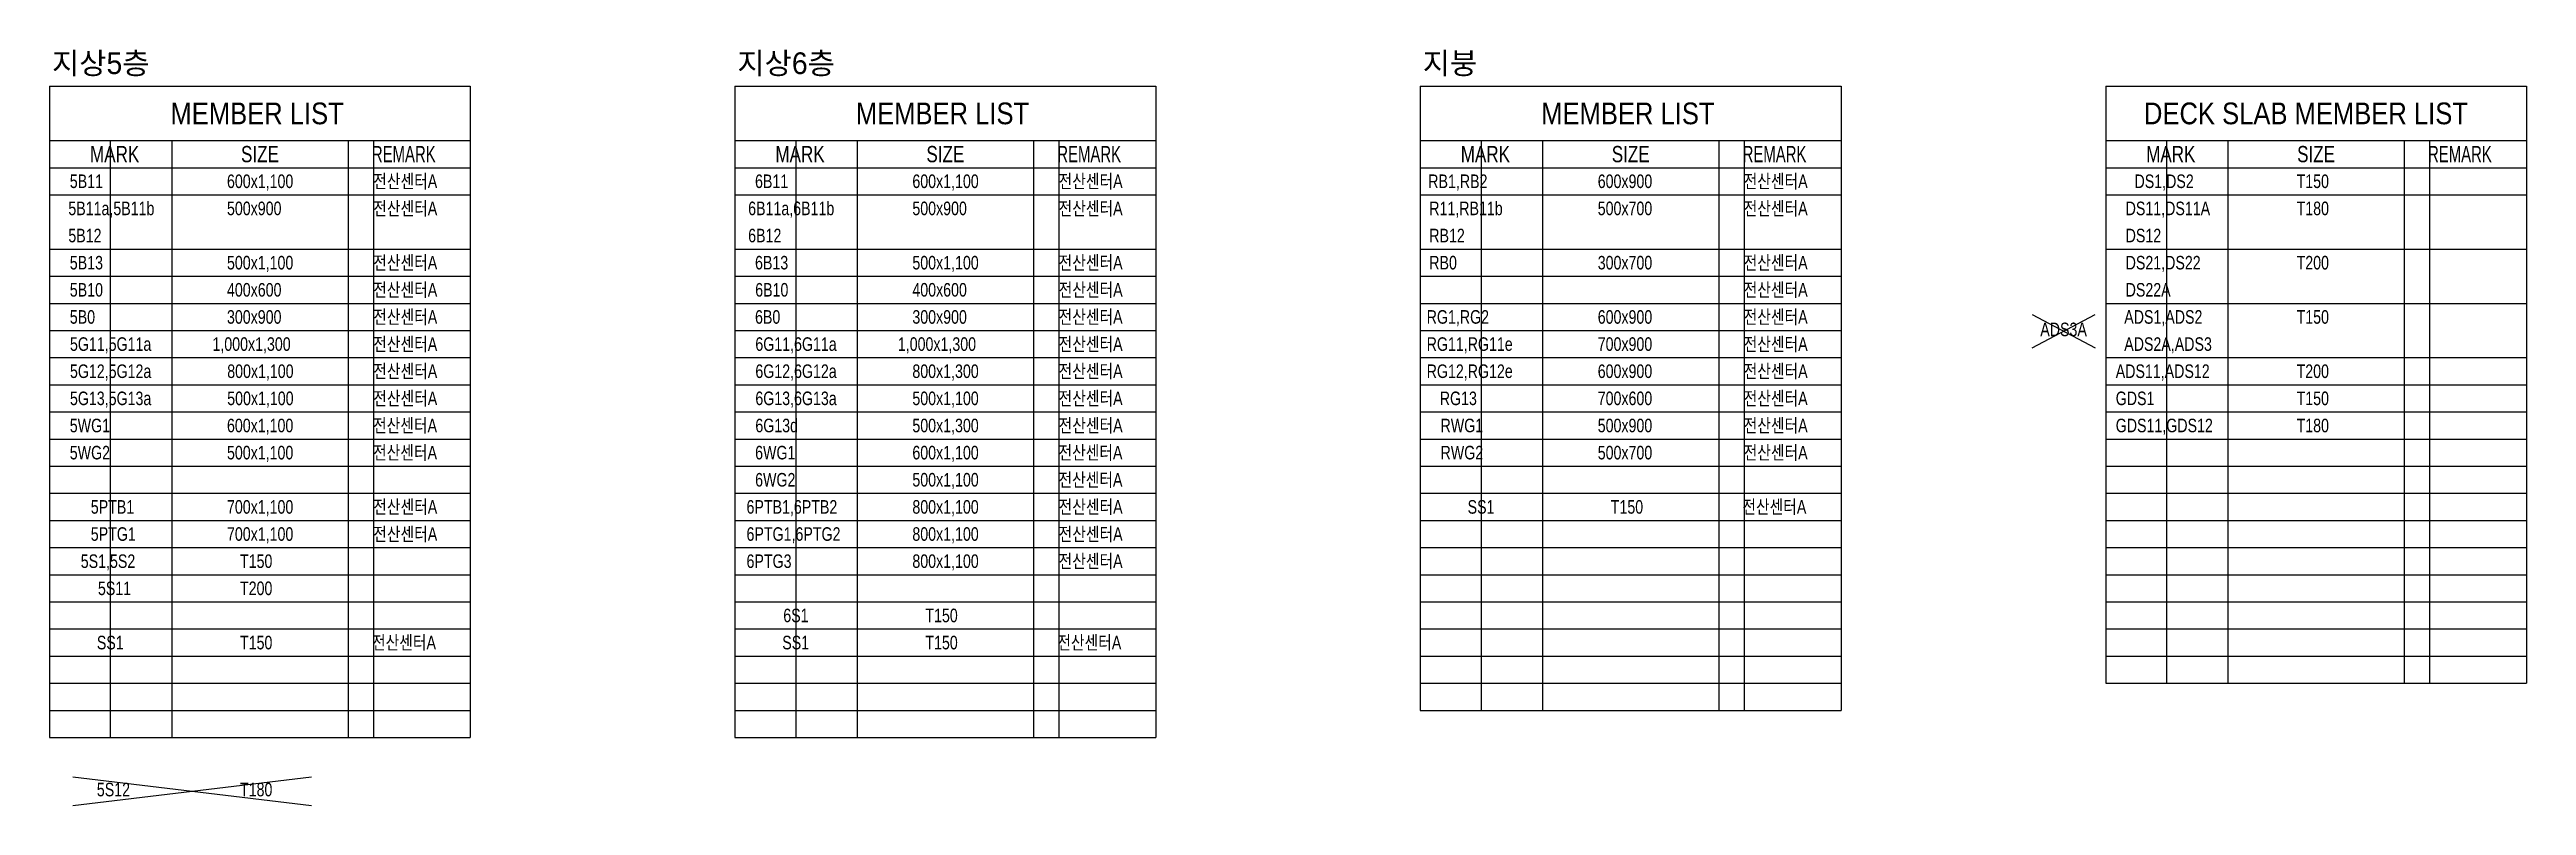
# Model space of a CAD drawing. Header units: millimetres. Extents: x -146000 to 56578, y 31769 to 103854.
# Drawn here: x -11854 to 56578, y 71849 to 92743 of the extents above; entities that cross this region are included whole.
import ezdxf

# ---------------------------------------------------------------- set-up
doc = ezdxf.new("R2010")
doc.units = ezdxf.units.MM
doc.header["$LTSCALE"] = 200
doc.layers.get('Defpoints').update_dxf_attribs({"color": 155})
doc.layers.add('A-SYM', color=7, linetype='Continuous')
doc.layers.add('S-TEXT-NOTE', color=3, linetype='Continuous')
doc.styles.add('Gtx', font='Dotum.ttf')

msp = doc.modelspace()

# ---------------------------------------------------------------- texts
at = {"layer": 'Defpoints', "style": 'Gtx'}
for s, p in [('지상5층', (-11786, 92064)), ('지상6층', (7149, 92064)), ('지붕', (26085, 92064))]:
    msp.add_text(s, height=600, dxfattribs=at).set_placement(p)
at = {"layer": 'S-TEXT-NOTE', "color": 0, "style": 'Gtx'}
for s, height, width, p in [('MEMBER LIST', 600, 0.9, (-8514, 90677)), ('MEMBER LIST', 600, 0.9, (10421, 90677)), ('MEMBER LIST', 600, 0.9, (29357, 90677)), ('DECK SLAB MEMBER LIST', 600, 0.9, (46010, 90677)), ('MARK', 450, 0.8, (-10736, 89627)), ('SIZE', 450, 0.8, (-6564, 89627)), ('REMARK', 450, 0.7, (-2949, 89627)), ('MARK', 450, 0.8, (8200, 89627)), ('SIZE', 450, 0.8, (12371, 89627)), ('REMARK', 450, 0.7, (15987, 89627)), ('MARK', 450, 0.8, (27135, 89627)), ('SIZE', 450, 0.8, (31307, 89627)), ('REMARK', 450, 0.7, (34922, 89627)), ('MARK', 450, 0.8, (46071, 89627)), ('SIZE', 450, 0.8, (50242, 89627)), ('REMARK', 450, 0.7, (53858, 89627)), ('5B11', 375, 0.8, (-11294, 88914)), ('600x1,100', 375, 0.8, (-6952, 88914)), ('전산센터A', 375, 0.8, (-2910, 88914)), ('6B11', 375, 0.8, (7637, 88914)), ('600x1,100', 375, 0.8, (11984, 88914)), ('전산센터A', 375, 0.8, (16025, 88914)), ('RB1,RB2', 375, 0.8, (26237, 88914)), ('600x900', 375, 0.8, (30919, 88914)), ('전산센터A', 375, 0.8, (34951, 88914)), ('DS1,DS2', 375, 0.8, (45749, 88914)), ('T150', 375, 0.8, (50227, 88914)), ('5B11a,5B11b', 375, 0.8, (-11335, 88164)), ('500x900', 375, 0.8, (-6952, 88164)), ('전산센터A', 375, 0.8, (-2910, 88164)), ('6B11a,6B11b', 375, 0.8, (7448, 88164)), ('500x900', 375, 0.8, (11984, 88164)), ('전산센터A', 375, 0.8, (16025, 88164)), ('R11,RB11b', 375, 0.8, (26265, 88164)), ('500x700', 375, 0.8, (30919, 88164)), ('전산센터A', 375, 0.8, (34951, 88164)), ('DS11,DS11A', 375, 0.8, (45504, 88164)), ('T180', 375, 0.8, (50227, 88164)), ('5B12', 375, 0.8, (-11335, 87414)), ('6B12', 375, 0.8, (7448, 87414)), ('RB12', 375, 0.8, (26265, 87414)), ('DS12', 375, 0.8, (45504, 87414)), ('5B13', 375, 0.8, (-11294, 86664)), ('500x1,100', 375, 0.8, (-6952, 86664)), ('전산센터A', 375, 0.8, (-2910, 86664)), ('6B13', 375, 0.8, (7637, 86664)), ('500x1,100', 375, 0.8, (11984, 86664)), ('전산센터A', 375, 0.8, (16025, 86664)), ('RB0', 375, 0.8, (26265, 86664)), ('300x700', 375, 0.8, (30919, 86664)), ('전산센터A', 375, 0.8, (34951, 86664)), ('DS21,DS22', 375, 0.8, (45504, 86664)), ('T200', 375, 0.8, (50227, 86664)), ('5B10', 375, 0.8, (-11294, 85914)), ('400x600', 375, 0.8, (-6952, 85914)), ('전산센터A', 375, 0.8, (-2910, 85914)), ('6B10', 375, 0.8, (7642, 85914)), ('400x600', 375, 0.8, (11984, 85914)), ('전산센터A', 375, 0.8, (16026, 85914)), ('전산센터A', 375, 0.8, (34951, 85914)), ('DS22A', 375, 0.8, (45504, 85914)), ('5B0', 375, 0.8, (-11294, 85164)), ('300x900', 375, 0.8, (-6952, 85164)), ('전산센터A', 375, 0.8, (-2910, 85164)), ('6B0', 375, 0.8, (7637, 85164)), ('300x900', 375, 0.8, (11984, 85164)), ('전산센터A', 375, 0.8, (16025, 85164)), ('RG1,RG2', 375, 0.8, (26193, 85164)), ('600x900', 375, 0.8, (30919, 85164)), ('전산센터A', 375, 0.8, (34951, 85164)), ('ADS1,ADS2', 375, 0.8, (45465, 85164)), ('T150', 375, 0.8, (50227, 85164)), ('ADS3A', 375, 0.8, (43146, 84820)), ('5G11,5G11a', 375, 0.8, (-11290, 84414)), ('1,000x1,300', 375, 0.8, (-7353, 84414)), ('전산센터A', 375, 0.8, (-2910, 84414)), ('6G11,6G11a', 375, 0.8, (7646, 84414)), ('1,000x1,300', 375, 0.8, (11583, 84414)), ('전산센터A', 375, 0.8, (16025, 84414)), ('RG11,RG11e', 375, 0.8, (26193, 84414)), ('700x900', 375, 0.8, (30919, 84414)), ('전산센터A', 375, 0.8, (34951, 84414)), ('ADS2A,ADS3', 375, 0.8, (45465, 84414)), ('5G12,5G12a', 375, 0.8, (-11290, 83664)), ('800x1,100', 375, 0.8, (-6945, 83664)), ('전산센터A', 375, 0.8, (-2910, 83664)), ('6G12,6G12a', 375, 0.8, (7646, 83664)), ('800x1,300', 375, 0.8, (11984, 83664)), ('전산센터A', 375, 0.8, (16025, 83664)), ('RG12,RG12e', 375, 0.8, (26193, 83664)), ('600x900', 375, 0.8, (30919, 83664)), ('전산센터A', 375, 0.8, (34951, 83664)), ('ADS11,ADS12', 375, 0.8, (45230, 83664)), ('T200', 375, 0.8, (50227, 83664)), ('5G13,5G13a', 375, 0.8, (-11290, 82914)), ('500x1,100', 375, 0.8, (-6945, 82914)), ('전산센터A', 375, 0.8, (-2910, 82914)), ('6G13,6G13a', 375, 0.8, (7646, 82914)), ('500x1,100', 375, 0.8, (11984, 82914)), ('전산센터A', 375, 0.8, (16025, 82914)), ('RG13', 375, 0.8, (26555, 82914)), ('700x600', 375, 0.8, (30919, 82914)), ('전산센터A', 375, 0.8, (34951, 82914)), ('GDS1', 375, 0.8, (45230, 82914)), ('T150', 375, 0.8, (50227, 82914)), ('5WG1', 375, 0.8, (-11295, 82164)), ('600x1,100', 375, 0.8, (-6952, 82164)), ('전산센터A', 375, 0.8, (-2916, 82164)), ('전산센터A', 375, 0.8, (16025, 82164)), ('RWG1', 375, 0.8, (26576, 82164)), ('500x900', 375, 0.8, (30919, 82164)), ('전산센터A', 375, 0.8, (34951, 82164)), ('GDS11,GDS12', 375, 0.8, (45230, 82164)), ('T180', 375, 0.8, (50227, 82164)), ('5WG2', 375, 0.8, (-11295, 81414)), ('500x1,100', 375, 0.8, (-6952, 81414)), ('전산센터A', 375, 0.8, (-2916, 81414)), ('6WG1', 375, 0.8, (7640, 81414)), ('600x1,100', 375, 0.8, (11984, 81414)), ('전산센터A', 375, 0.8, (16020, 81414)), ('RWG2', 375, 0.8, (26576, 81414)), ('500x700', 375, 0.8, (30919, 81414)), ('전산센터A', 375, 0.8, (34951, 81414)), ('6WG2', 375, 0.8, (7640, 80664)), ('500x1,100', 375, 0.8, (11984, 80664)), ('전산센터A', 375, 0.8, (16020, 80664)), ('5PTB1', 375, 0.8, (-10714, 79914)), ('700x1,100', 375, 0.8, (-6952, 79914)), ('전산센터A', 375, 0.8, (-2910, 79914)), ('6PTB1,6PTB2', 375, 0.8, (7402, 79914)), ('800x1,100', 375, 0.8, (11984, 79914)), ('전산센터A', 375, 0.8, (16025, 79914)), ('SS1', 375, 0.8, (27324, 79914)), ('T150', 375, 0.8, (31279, 79914)), ('전산센터A', 375, 0.8, (34915, 79914)), ('5PTG1', 375, 0.8, (-10714, 79164)), ('700x1,100', 375, 0.8, (-6952, 79164)), ('전산센터A', 375, 0.8, (-2910, 79164)), ('6PTG1,6PTG2', 375, 0.8, (7402, 79164)), ('800x1,100', 375, 0.8, (11984, 79164)), ('전산센터A', 375, 0.8, (16025, 79164)), ('5S1,5S2', 375, 0.8, (-10992, 78414)), ('T150', 375, 0.8, (-6592, 78414)), ('6PTG3', 375, 0.8, (7402, 78414)), ('800x1,100', 375, 0.8, (11984, 78414)), ('전산센터A', 375, 0.8, (16025, 78414)), ('5S11', 375, 0.8, (-10517, 77664)), ('T200', 375, 0.8, (-6592, 77664)), ('6S1', 375, 0.8, (8418, 76914)), ('T150', 375, 0.8, (12343, 76914)), ('SS1', 375, 0.8, (-10547, 76164)), ('T150', 375, 0.8, (-6592, 76164)), ('전산센터A', 375, 0.8, (-2945, 76164)), ('SS1', 375, 0.8, (8389, 76164)), ('T150', 375, 0.8, (12343, 76164)), ('전산센터A', 375, 0.8, (15989, 76164)), ('5S12', 375, 0.8, (-10547, 72102)), ('T180', 375, 0.8, (-6592, 72102))]:
    msp.add_text(s, height=height, dxfattribs=dict(at, width=width)).set_placement(p)
at = {"layer": 'S-TEXT-NOTE', "color": 1, "style": 'Gtx', "width": 0.8}
for s, p in [('6G13d', (7646, 82164)), ('500x1,300', (11984, 82164))]:
    msp.add_text(s, height=375, dxfattribs=at).set_placement(p)

# ---------------------------------------------------------------- linework, layer by layer
at = {"layer": 'A-SYM', "color": 6}
for p, q in [((-11854, 91727), (-229, 91727)), ((-11854, 91727), (-11854, 73727)), ((-229, 91727), (-229, 73727)), ((7082, 91727), (18707, 91727)), ((7082, 91727), (7082, 73727)), ((18707, 91727), (18707, 73727)), ((26017, 91727), (37642, 91727)), ((26017, 91727), (26017, 74477)), ((37642, 91727), (37642, 74477)), ((44953, 91727), (56578, 91727)), ((44953, 91727), (44953, 75227)), ((56578, 91727), (56578, 75227)), ((-11854, 89477), (-229, 89477)), ((7082, 89477), (18707, 89477)), ((26017, 89477), (37642, 89477)), ((44953, 89477), (56578, 89477)), ((-11854, 88727), (-229, 88727)), ((7082, 88727), (18707, 88727)), ((26017, 88727), (37642, 88727)), ((44953, 88727), (56578, 88727)), ((-11854, 87227), (-229, 87227)), ((7082, 87227), (18707, 87227)), ((26017, 87227), (37642, 87227)), ((44953, 87227), (56578, 87227)), ((-11854, 86477), (-229, 86477)), ((7082, 86477), (18707, 86477)), ((26017, 86477), (37642, 86477)), ((-11854, 85727), (-229, 85727)), ((7082, 85727), (18707, 85727)), ((26017, 85727), (37642, 85727)), ((44953, 85727), (56578, 85727)), ((-11854, 84977), (-229, 84977)), ((7082, 84977), (18707, 84977)), ((26017, 84977), (37642, 84977)), ((-11854, 84227), (-229, 84227)), ((7082, 84227), (18707, 84227)), ((26017, 84227), (37642, 84227)), ((44953, 84227), (56578, 84227)), ((-11854, 83477), (-229, 83477)), ((7082, 83477), (18707, 83477)), ((26017, 83477), (37642, 83477)), ((44953, 83477), (56578, 83477)), ((-11854, 82727), (-229, 82727)), ((7082, 82727), (18707, 82727)), ((26017, 82727), (37642, 82727)), ((44953, 82727), (56578, 82727)), ((-11854, 81977), (-229, 81977)), ((7082, 81977), (18707, 81977)), ((26017, 81977), (37642, 81977)), ((44953, 81977), (56578, 81977)), ((-11854, 81227), (-229, 81227)), ((7082, 81227), (18707, 81227)), ((26017, 81227), (37642, 81227)), ((44953, 81227), (56578, 81227)), ((-11854, 80477), (-229, 80477)), ((7082, 80477), (18707, 80477)), ((26017, 80477), (37642, 80477)), ((44953, 80477), (56578, 80477)), ((-11854, 79727), (-229, 79727)), ((7082, 79727), (18707, 79727)), ((26017, 79727), (37642, 79727)), ((44953, 79727), (56578, 79727)), ((-11854, 78977), (-229, 78977)), ((7082, 78977), (18707, 78977)), ((26017, 78977), (37642, 78977)), ((44953, 78977), (56578, 78977)), ((-11854, 78227), (-229, 78227)), ((7082, 78227), (18707, 78227)), ((26017, 78227), (37642, 78227)), ((44953, 78227), (56578, 78227)), ((-11854, 77477), (-229, 77477)), ((7082, 77477), (18707, 77477)), ((26017, 77477), (37642, 77477)), ((44953, 77477), (56578, 77477)), ((-11854, 76727), (-229, 76727)), ((7082, 76727), (18707, 76727)), ((26017, 76727), (37642, 76727)), ((44953, 76727), (56578, 76727)), ((-11854, 75977), (-229, 75977)), ((7082, 75977), (18707, 75977)), ((26017, 75977), (37642, 75977)), ((44953, 75977), (56578, 75977)), ((-11854, 75227), (-229, 75227)), ((7082, 75227), (18707, 75227)), ((26017, 75227), (37642, 75227)), ((44953, 75227), (56578, 75227)), ((-11854, 74477), (-229, 74477)), ((7082, 74477), (18707, 74477)), ((26017, 74477), (37642, 74477)), ((-11854, 73727), (-229, 73727)), ((7082, 73727), (18707, 73727))]:
    msp.add_line(p, q, dxfattribs=at)
at = {"layer": 'A-SYM', "color": 3}
for p, q in [((-11854, 90227), (-229, 90227)), ((-8479, 90227), (-8479, 73727)), ((-3604, 90227), (-3604, 73727)), ((7082, 90227), (18707, 90227)), ((10457, 90227), (10457, 73727)), ((15332, 90227), (15332, 73727)), ((26017, 90227), (37642, 90227)), ((29392, 90227), (29392, 74477)), ((34267, 90227), (34267, 74477)), ((44953, 90227), (56578, 90227)), ((48328, 90227), (48328, 75227)), ((53203, 90227), (53203, 75227))]:
    msp.add_line(p, q, dxfattribs=at)
at = {"layer": 'Defpoints'}
for p, q in [((-10167, 73727), (-10167, 90227)), ((-2895, 73727), (-2895, 90227)), ((8769, 73727), (8769, 90227)), ((16041, 73727), (16041, 90227)), ((27705, 74477), (27705, 90227)), ((34976, 74477), (34976, 90227)), ((46640, 75227), (46640, 90227)), ((53912, 75227), (53912, 90227))]:
    msp.add_line(p, q, dxfattribs=at)
at = {"layer": 'S-TEXT-NOTE'}
for p, q in [((42921, 84500), (44660, 85423)), ((42921, 85423), (44660, 84500)), ((-11215, 71849), (-4619, 72644)), ((-11215, 72644), (-4619, 71849))]:
    msp.add_line(p, q, dxfattribs=at)

msp.set_redraw_order([(e.dxf.handle, doc.entitydb.next_handle()) for e in msp.query("TEXT MTEXT ATTDEF DIMENSION ARC_DIMENSION")])  # texts and dimensions are drawn at this point

doc.saveas('drawing.dxf')
